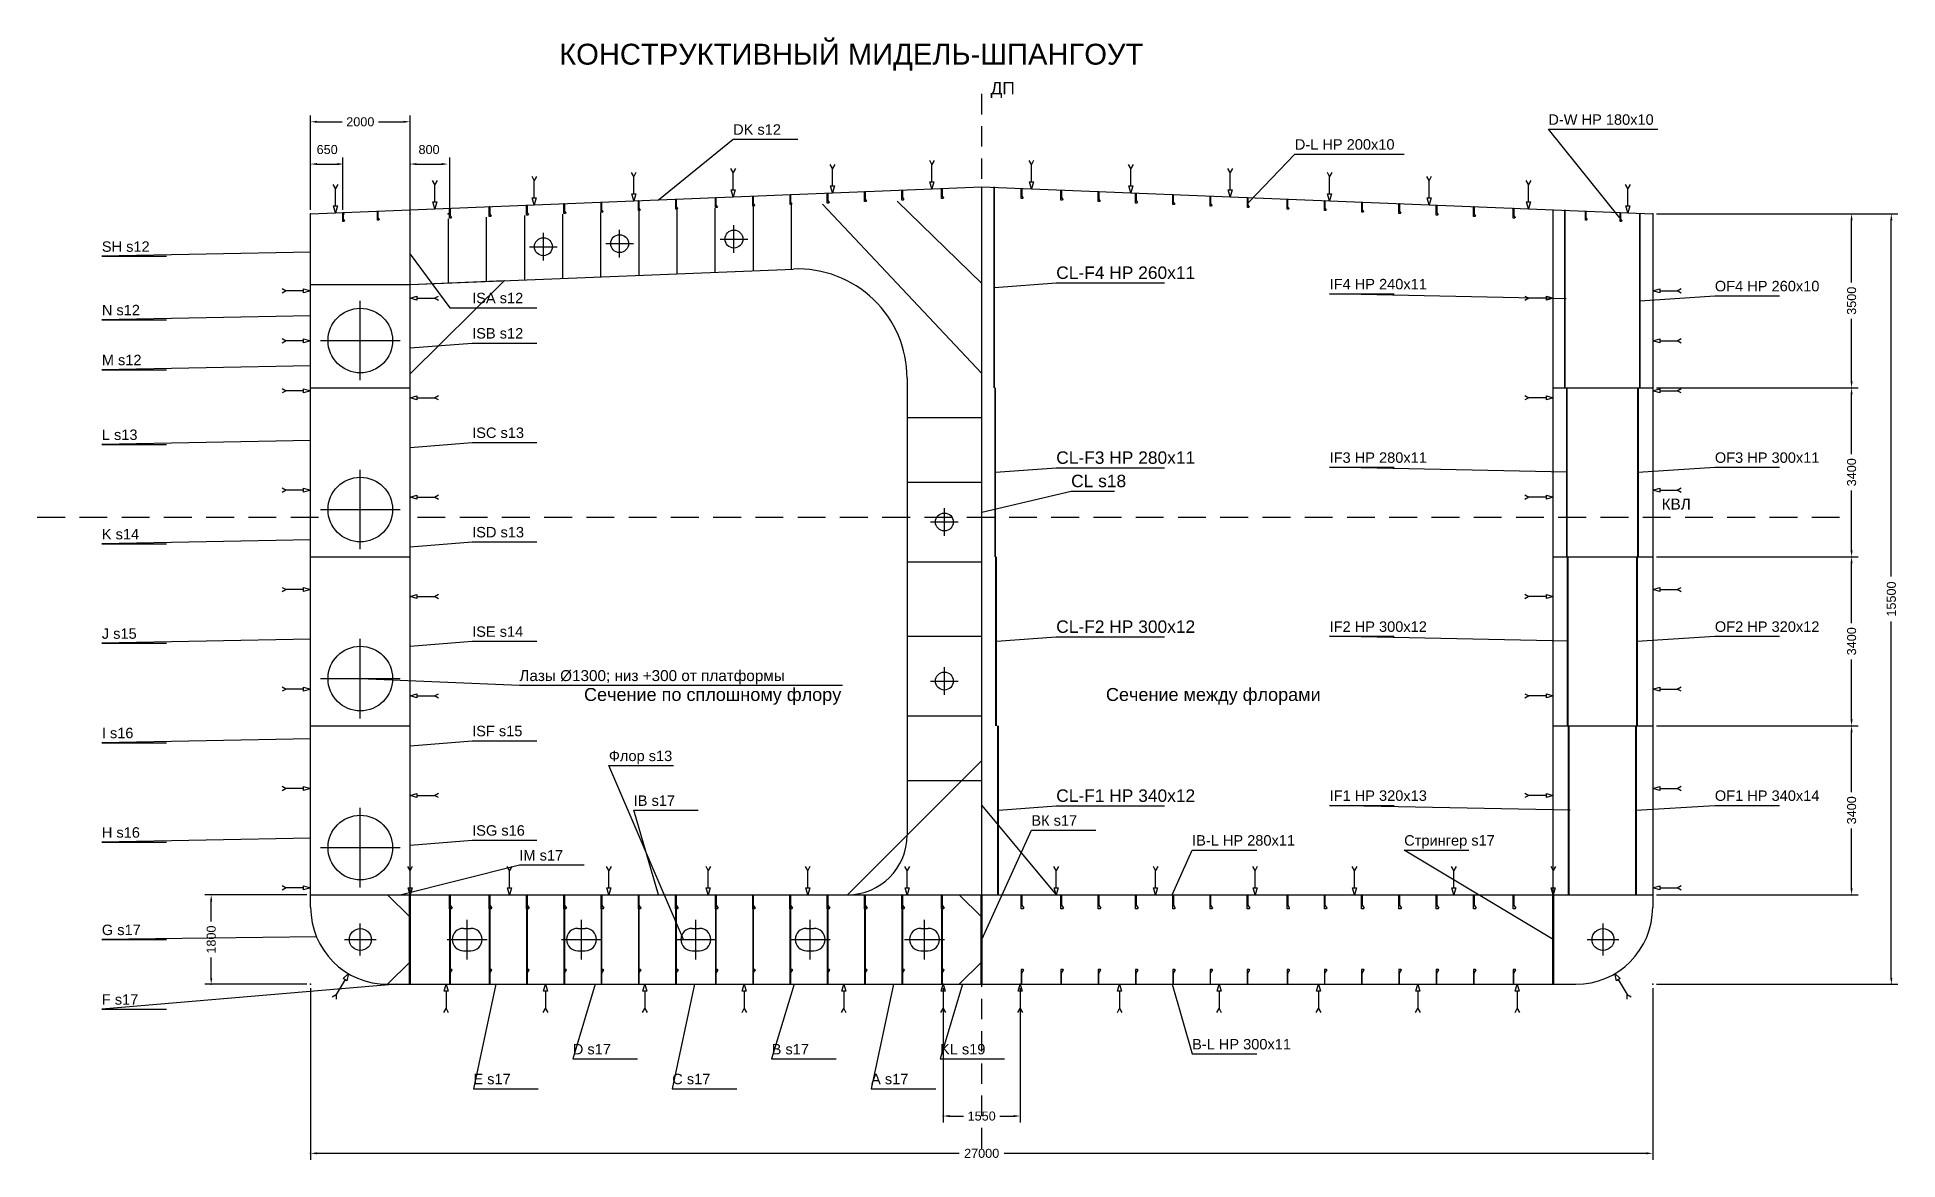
# Model space of a CAD drawing. Header units: millimetres. Extents: x -5500 to 159150, y -17410 to 188095.
# Drawn here: x -5500 to 31930, y -3530 to 19051 of the extents above; entities that cross this region are included whole.
import ezdxf
from ezdxf.enums import TextEntityAlignment as Align

# ---------------------------------------------------------------- set-up
doc = ezdxf.new("R2010")
doc.units = ezdxf.units.MM
for name, color, linetype in [('03_0', 7, 'Continuous'), ('03_CENTER', 30, 'Continuous'), ('03_CONTOUR', 4, 'Continuous'), ('03_Defpoints', 7, 'Continuous'), ('03_FRAME_DETAIL', 7, 'Continuous'), ('03_FRAME_LAYOUT', 4, 'Continuous'), ('03_MEMBER', 7, 'Continuous'), ('03_SEAM', 7, 'Continuous'), ('03_TEXT', 7, 'Continuous'), ('24_MEMBER', 4, 'Continuous'), ('24_TEXT', 7, 'Continuous')]:
    doc.layers.add(name, color=color, linetype=linetype)
doc.styles.add('RU', font='arial.ttf')

msp = doc.modelspace()

# ---------------------------------------------------------------- texts
at = {"layer": '03_0', "style": 'RU'}
for s, p in [('2000', (1000, 17350)), ('650', (333, 16792)), ('800', (2383, 16792)), ('1550', (13500, -2650)), ('27000', (13500, -3400))]:
    msp.add_text(s, height=182, dxfattribs=at).set_placement(p, align=Align.MIDDLE_CENTER)
for s, p in [('3500', (31000, 13750)), ('3400', (31000, 10300)), ('15500', (31800, 7750)), ('3400', (31000, 6900)), ('3400', (31000, 3500)), ('1800', (-2000, 900))]:
    msp.add_text(s, height=182, rotation=90, dxfattribs=at).set_placement(p, align=Align.MIDDLE_CENTER)
at = {"layer": '03_TEXT', "style": 'RU'}
for s, height, p in [('КОНСТРУКТИВНЫЙ МИДЕЛЬ-ШПАНГОУТ', 420, (5000, 18500)), ('ДП', 250, (13680, 17900)), ('DK s12', 210, (8500, 17090)), ('D-W HP 180x10', 210, (24900, 17290)), ('D-L HP 200x10', 210, (19800, 16790)), ('SH s12', 210, (-4200, 14735)), ('ISA s12', 210, (3250, 13700)), ('IF4 HP 240x11', 210, (20500, 13980)), ('OF4 HP 260x10', 210, (28250, 13940)), ('N s12', 210, (-4200, 13458)), ('ISB s12', 210, (3250, 12990)), ('M s12', 210, (-4200, 12453)), ('L s13', 210, (-4200, 10950)), ('ISC s13', 210, (3250, 10990)), ('IF3 HP 280x11', 210, (20500, 10490)), ('OF3 HP 300x11', 210, (28250, 10490)), ('КВЛ', 220, (27180, 9550)), ('K s14', 210, (-4200, 8950)), ('ISD s13', 210, (3250, 8990)), ('J s15', 210, (-4200, 6950)), ('ISE s14', 210, (3250, 6990)), ('IF2 HP 300x12', 210, (20500, 7090)), ('OF2 HP 320x12', 210, (28250, 7090)), ('Лазы %%c1300; низ +300 от платформы', 220, (4200, 6100)), ('Сечение по сплошному флору', 260, (5500, 5700)), ('Сечение между флорами', 260, (16000, 5700)), ('I s16', 210, (-4200, 4950)), ('ISF s15', 210, (3250, 4990)), ('Флор s13', 210, (6000, 4490)), ('IB s17', 210, (6500, 3590)), ('IF1 HP 320x13', 210, (20500, 3690)), ('OF1 HP 340x14', 210, (28250, 3690)), ('ВК s17', 210, (14500, 3190)), ('H s16', 210, (-4200, 2950)), ('ISG s16', 210, (3250, 2990)), ('IB-L HP 280x11', 210, (17733, 2790)), ('Стрингер s17', 210, (22000, 2790)), ('IM s17', 210, (4200, 2490)), ('G s17', 210, (-4200, 990)), ('F s17', 210, (-4200, -410)), ('B-L HP 300x11', 210, (17733, -1310)), ('D s17', 210, (5275, -1410)), ('B s17', 210, (9275, -1410)), ('KL s19', 210, (12662, -1410)), ('E s17', 210, (3275, -2010)), ('C s17', 210, (7275, -2010)), ('A s17', 210, (11275, -2010))]:
    msp.add_text(s, height=height, dxfattribs=at).set_placement(p)
at = {"layer": '24_TEXT', "style": 'RU'}
for s, p in [('CL-F4 HP 260x11', (15000, 14190)), ('CL-F3 HP 280x11', (15000, 10470)), ('CL s18', (15300, 10000)), ('CL-F2 HP 300x12', (15000, 7070)), ('CL-F1 HP 340x12', (15000, 3670))]:
    msp.add_text(s, height=250, dxfattribs=at).set_placement(p)

# ---------------------------------------------------------------- linework, layer by layer
at = {"color": 0, "linetype": 'ByBlock'}
for points in [[(130, 17329), (0, 17350), (130, 17371)], [(1870, 17371), (2000, 17350), (1870, 17329)], [(130, 16479), (0, 16500), (130, 16521)], [(537, 16521), (667, 16500), (537, 16479)], [(2130, 16479), (2000, 16500), (2130, 16521)], [(2637, 16521), (2767, 16500), (2637, 16479)], [(30979, 15370), (31000, 15500), (31021, 15370)], [(31779, 15370), (31800, 15500), (31821, 15370)], [(31021, 12130), (31000, 12000), (30979, 12130)], [(30979, 11870), (31000, 12000), (31021, 11870)], [(31021, 8730), (31000, 8600), (30979, 8730)], [(30979, 8470), (31000, 8600), (31021, 8470)], [(31021, 5330), (31000, 5200), (30979, 5330)], [(30979, 5070), (31000, 5200), (31021, 5070)], [(31021, 1930), (31000, 1800), (30979, 1930)], [(-2021, 1670), (-2000, 1800), (-1979, 1670)], [(-1979, 130), (-2000, 0), (-2021, 130)], [(31821, 130), (31800, 0), (31779, 130)], [(12855, -2671), (12725, -2650), (12855, -2629)], [(14145, -2629), (14275, -2650), (14145, -2671)], [(130, -3421), (0, -3400), (130, -3379)], [(26870, -3379), (27000, -3400), (26870, -3421)]]:
    msp.add_solid(points, dxfattribs=at)
at = {"layer": '03_0'}
for p, q in [((0, 15578), (0, 17480)), ((130, 17350), (636, 17350)), ((1364, 17350), (1870, 17350)), ((2000, 15578), (2000, 17480)), ((0, 15578), (0, 16630)), ((130, 16500), (537, 16500)), ((650, 15578), (650, 16630)), ((2000, 15578), (2000, 16630)), ((2130, 16500), (2637, 16500)), ((2800, 15578), (2800, 16630)), ((27078, 15500), (31930, 15500)), ((27078, 15500), (31130, 15500)), ((31000, 14114), (31000, 15370)), ((31800, 8205), (31800, 15370)), ((31000, 12130), (31000, 13386)), ((27078, 12000), (31130, 12000)), ((27078, 12000), (31130, 12000)), ((31000, 10664), (31000, 11870)), ((31000, 8730), (31000, 9936)), ((27078, 8600), (31130, 8600)), ((27078, 8600), (31130, 8600)), ((31000, 7264), (31000, 8470)), ((31800, 130), (31800, 7295)), ((31000, 5330), (31000, 6536)), ((27078, 5200), (31130, 5200)), ((27078, 5200), (31130, 5200)), ((31000, 3864), (31000, 5070)), ((31000, 1930), (31000, 3136)), ((-78, 1800), (-2130, 1800)), ((-2000, 1264), (-2000, 1670)), ((27078, 1800), (31130, 1800)), ((-2000, 130), (-2000, 536)), ((-78, 0), (-2130, 0)), ((27078, 0), (31930, 0)), ((0, -78), (0, -3530)), ((12725, -78), (12725, -2780)), ((14275, -78), (14275, -2780)), ((27000, -78), (27000, -3530)), ((12855, -2650), (13136, -2650)), ((13864, -2650), (14145, -2650)), ((130, -3400), (13045, -3400)), ((13955, -3400), (26870, -3400))]:
    msp.add_line(p, q, dxfattribs=at)
at = {"layer": '03_CENTER'}
for p, q in [((13500, 17500), (13500, 17910)), ((13500, 16850), (13500, 17260)), ((13500, 16200), (13500, 16610)), ((13500, 15550), (13500, 15960)), ((4683, 14557), (4683, 15117)), ((6217, 14619), (6217, 15179)), ((8237, 14991), (8797, 14991)), ((8517, 14711), (8517, 15271)), ((13500, 14900), (13500, 15310)), ((4403, 14837), (4963, 14837)), ((5937, 14899), (6497, 14899)), ((13500, 14250), (13500, 14660)), ((13500, 13600), (13500, 14010)), ((1000, 12150), (1000, 13750)), ((13500, 12950), (13500, 13360)), ((200, 12950), (1800, 12950)), ((13500, 12300), (13500, 12710)), ((13500, 11650), (13500, 12060)), ((13500, 11000), (13500, 11410)), ((13500, 10350), (13500, 10760)), ((1000, 8750), (1000, 10350)), ((13500, 9700), (13500, 10110)), ((-5500, 9400), (-4940, 9400)), ((-4650, 9400), (-4090, 9400)), ((-3800, 9400), (-3240, 9400)), ((-2950, 9400), (-2390, 9400)), ((-2100, 9400), (-1540, 9400)), ((-1250, 9400), (-690, 9400)), ((-400, 9400), (160, 9400)), ((200, 9550), (1800, 9550)), ((2150, 9400), (2710, 9400)), ((3000, 9400), (3560, 9400)), ((3850, 9400), (4410, 9400)), ((4700, 9400), (5260, 9400)), ((5550, 9400), (6110, 9400)), ((6400, 9400), (6960, 9400)), ((7250, 9400), (7810, 9400)), ((8100, 9400), (8660, 9400)), ((8950, 9400), (9510, 9400)), ((9800, 9400), (10360, 9400)), ((10650, 9400), (11210, 9400)), ((11500, 9400), (12060, 9400)), ((12350, 9400), (12910, 9400)), ((12750, 9020), (12750, 9580)), ((13200, 9400), (13760, 9400)), ((13500, 9050), (13500, 9460)), ((14050, 9400), (14610, 9400)), ((14900, 9400), (15460, 9400)), ((15750, 9400), (16310, 9400)), ((16600, 9400), (17160, 9400)), ((17450, 9400), (18010, 9400)), ((18300, 9400), (18860, 9400)), ((19150, 9400), (19710, 9400)), ((20000, 9400), (20560, 9400)), ((20850, 9400), (21410, 9400)), ((21700, 9400), (22260, 9400)), ((22550, 9400), (23110, 9400)), ((23400, 9400), (23960, 9400)), ((24250, 9400), (24810, 9400)), ((25100, 9400), (25660, 9400)), ((25950, 9400), (26510, 9400)), ((26800, 9400), (27360, 9400)), ((27650, 9400), (28210, 9400)), ((28500, 9400), (29060, 9400)), ((29350, 9400), (29910, 9400)), ((30200, 9400), (30760, 9400)), ((12470, 9300), (13030, 9300)), ((13500, 8400), (13500, 8810)), ((13500, 7750), (13500, 8160)), ((13500, 7100), (13500, 7510)), ((1000, 5350), (1000, 6950)), ((13500, 6450), (13500, 6860)), ((12750, 5820), (12750, 6380)), ((200, 6150), (1800, 6150)), ((12470, 6100), (13030, 6100)), ((13500, 5800), (13500, 6210)), ((13500, 5150), (13500, 5560)), ((13500, 4500), (13500, 4910)), ((13500, 3850), (13500, 4260)), ((1000, 1950), (1000, 3550)), ((13500, 3200), (13500, 3610)), ((200, 2750), (1800, 2750)), ((13500, 2550), (13500, 2960)), ((13500, 1900), (13500, 2310)), ((13500, 1250), (13500, 1660)), ((1000, 580), (1000, 1220)), ((3150, 500), (3150, 1300)), ((5450, 500), (5450, 1300)), ((7750, 500), (7750, 1300)), ((10050, 500), (10050, 1300)), ((12350, 500), (12350, 1300)), ((26000, 580), (26000, 1220)), ((680, 900), (1320, 900)), ((2750, 900), (3550, 900)), ((5050, 900), (5850, 900)), ((7350, 900), (8150, 900)), ((9650, 900), (10450, 900)), ((11950, 900), (12750, 900)), ((13500, 600), (13500, 1010)), ((25680, 900), (26320, 900)), ((13500, -50), (13500, 360)), ((13500, -700), (13500, -290)), ((13500, -1350), (13500, -940)), ((13500, -2000), (13500, -1590)), ((13500, -2650), (13500, -2240)), ((13500, -3300), (13500, -2890))]:
    msp.add_line(p, q, dxfattribs=at)
at = {"layer": '03_CONTOUR'}
for p, q in [((13500, 0), (13500, 16040)), ((2000, 0), (2000, 15580)), ((25000, 0), (25000, 15580)), ((0, 12000), (2000, 12000)), ((25000, 12000), (27000, 12000)), ((0, 8600), (2000, 8600)), ((25000, 8600), (27000, 8600)), ((0, 5200), (2000, 5200)), ((25000, 5200), (27000, 5200)), ((0, 1800), (27000, 1800)), ((1550, 0), (25450, 0))]:
    msp.add_line(p, q, dxfattribs=at)
msp.add_lwpolyline([(0, 1550), (0, 15500), (13500, 16040), (27000, 15500), (27000, 1550)], dxfattribs=at)
for centre, start, end in [((1550, 1550), 180, 270), ((25450, 1550), 270, 360)]:
    msp.add_arc(centre, 1550, start, end, dxfattribs=at)
at = {"layer": '03_Defpoints'}
for p in [(0, 17350), (0, 16500), (2000, 16500), (0, 15500), (0, 15500), (667, 15500), (2000, 15500), (2000, 15500), (2767, 15500), (27000, 15500), (27000, 15500), (27000, 12000), (27000, 12000), (31000, 12000), (27000, 8600), (27000, 8600), (31000, 8600), (27000, 5200), (27000, 5200), (31000, 5200), (0, 1800), (27000, 1800), (31000, 1800), (-2000, 0), (0, 0), (0, 0), (12725, 0), (14275, 0), (27000, 0), (27000, 0), (31800, 0), (12725, -2650), (0, -3400)]:
    msp.add_point(p, dxfattribs=at)
at = {"layer": '03_FRAME_DETAIL'}
for p, q in [((11800, 15752), (13500, 14100)), ((2767, 15401), (2767, 14111)), ((3533, 15431), (3533, 14141)), ((4300, 15462), (4300, 14172)), ((5067, 15493), (5067, 14203)), ((5833, 15523), (5833, 14233)), ((6600, 15554), (6600, 14264)), ((7367, 15585), (7367, 14295)), ((8133, 15615), (8133, 14325)), ((8900, 15646), (8900, 14356)), ((9667, 15677), (9667, 14387)), ((10300, 15692), (13500, 12290)), ((12000, 11400), (13500, 11400)), ((12000, 10100), (13500, 10100)), ((12000, 8500), (13500, 8500)), ((12000, 7000), (13500, 7000)), ((12000, 5400), (13500, 5400)), ((10800, 1800), (13500, 4500)), ((12000, 4100), (13500, 4100)), ((13500, 3600), (15000, 1800))]:
    msp.add_line(p, q, dxfattribs=at)
for centre in [(4683, 14837), (6217, 14899), (8517, 14991), (12750, 9300), (12750, 6100)]:
    msp.add_circle(centre, 180, dxfattribs=at)
at = {"layer": '03_FRAME_LAYOUT'}
for p, q in [((2000, 14080), (9712, 14388)), ((0, 14080), (2000, 14080)), ((12000, 12190), (12000, 3000))]:
    msp.add_line(p, q, dxfattribs=at)
msp.add_lwpolyline([(2000, 12280), (2000, 14080), (3900, 14156)], close=True, dxfattribs=at)
for centre, radius, start, end in [((9800, 12190), 2200, 0, 92.2906), ((10800, 3000), 1200, 270, 360)]:
    msp.add_arc(centre, radius, start, end, dxfattribs=at)
at = {"layer": '03_MEMBER'}
for p, q in [((25229, 12000), (25229, 15580)), ((25240, 12000), (25240, 15580)), ((26740, 12000), (26740, 15500)), ((26750, 12000), (26750, 15500)), ((25269, 8600), (25269, 12000)), ((25280, 8600), (25280, 12000)), ((26700, 8600), (26700, 12000)), ((26711, 8600), (26711, 12000)), ((25288, 5200), (25288, 8600)), ((25300, 5200), (25300, 8600)), ((26680, 5200), (26680, 8600)), ((26692, 5200), (26692, 8600)), ((25307, 1800), (25307, 5200)), ((25320, 1800), (25320, 5200)), ((26660, 1800), (26660, 5200)), ((26674, 1800), (26674, 5200)), ((1992, 0), (1992, 1800)), ((2008, 0), (2008, 1800)), ((2800, 0), (2800, 1800)), ((2812, 0), (2812, 1800)), ((3600, 0), (3600, 1800)), ((3612, 0), (3612, 1800)), ((4350, 0), (4350, 1800)), ((4362, 0), (4362, 1800)), ((5100, 0), (5100, 1800)), ((5112, 0), (5112, 1800)), ((5850, 0), (5850, 1800)), ((5862, 0), (5862, 1800)), ((6600, 0), (6600, 1800)), ((6612, 0), (6612, 1800)), ((7350, 0), (7350, 1800)), ((7362, 0), (7362, 1800)), ((8150, 0), (8150, 1800)), ((8162, 0), (8162, 1800)), ((8900, 0), (8900, 1800)), ((8912, 0), (8912, 1800)), ((9650, 0), (9650, 1800)), ((9662, 0), (9662, 1800)), ((10400, 0), (10400, 1800)), ((10412, 0), (10412, 1800)), ((11150, 0), (11150, 1800)), ((11162, 0), (11162, 1800)), ((11900, 0), (11900, 1800)), ((11912, 0), (11912, 1800)), ((12700, 0), (12700, 1800)), ((12712, 0), (12712, 1800)), ((13492, 0), (13492, 1800)), ((13508, 0), (13508, 1800)), ((24992, 0), (24992, 1800)), ((25008, 0), (25008, 1800)), ((3075, 1125), (3225, 1125)), ((5375, 1125), (5525, 1125)), ((7675, 1125), (7825, 1125)), ((9975, 1125), (10125, 1125)), ((12275, 1125), (12425, 1125)), ((3075, 675), (3225, 675)), ((5375, 675), (5525, 675)), ((7675, 675), (7825, 675)), ((9975, 675), (10125, 675)), ((12275, 675), (12425, 675))]:
    msp.add_line(p, q, dxfattribs=at)
for points in [[(5845, 15734), (5855, 15734), (5855, 15582), (5883, 15544), (5873, 15534), (5845, 15534)], [(6595, 15764), (6605, 15764), (6605, 15612), (6633, 15574), (6623, 15564), (6595, 15564)], [(7345, 15794), (7355, 15794), (7355, 15642), (7383, 15604), (7373, 15594), (7345, 15594)], [(8145, 15826), (8155, 15826), (8155, 15674), (8183, 15636), (8173, 15626), (8145, 15626)], [(8895, 15856), (8905, 15856), (8905, 15704), (8933, 15666), (8923, 15656), (8895, 15656)], [(9645, 15886), (9655, 15886), (9655, 15734), (9683, 15696), (9673, 15686), (9645, 15686)], [(10395, 15916), (10405, 15916), (10405, 15764), (10433, 15726), (10423, 15716), (10395, 15716)], [(11145, 15946), (11155, 15946), (11155, 15794), (11183, 15756), (11173, 15746), (11145, 15746)], [(11895, 15976), (11905, 15976), (11905, 15824), (11933, 15786), (11923, 15776), (11895, 15776)], [(12695, 16008), (12705, 16008), (12705, 15856), (12733, 15818), (12723, 15808), (12695, 15808)], [(14295, 16008), (14305, 16008), (14305, 15856), (14333, 15818), (14323, 15808), (14295, 15808)], [(15095, 15976), (15105, 15976), (15105, 15824), (15133, 15786), (15123, 15776), (15095, 15776)], [(15845, 15946), (15855, 15946), (15855, 15794), (15883, 15756), (15873, 15746), (15845, 15746)], [(16595, 15916), (16605, 15916), (16605, 15764), (16633, 15726), (16623, 15716), (16595, 15716)], [(17345, 15886), (17355, 15886), (17355, 15734), (17383, 15696), (17373, 15686), (17345, 15686)], [(18095, 15856), (18105, 15856), (18105, 15704), (18133, 15666), (18123, 15656), (18095, 15656)], [(18845, 15826), (18855, 15826), (18855, 15674), (18883, 15636), (18873, 15626), (18845, 15626)], [(19645, 15794), (19655, 15794), (19655, 15642), (19683, 15604), (19673, 15594), (19645, 15594)], [(20395, 15764), (20405, 15764), (20405, 15612), (20433, 15574), (20423, 15564), (20395, 15564)], [(21145, 15734), (21155, 15734), (21155, 15582), (21183, 15544), (21173, 15534), (21145, 15534)], [(645, 15526), (655, 15526), (655, 15389), (680, 15356), (670, 15346), (645, 15346)], [(1345, 15554), (1355, 15554), (1355, 15417), (1380, 15384), (1370, 15374), (1345, 15374)], [(2795, 15612), (2805, 15612), (2805, 15460), (2833, 15422), (2823, 15412), (2795, 15412)], [(3595, 15644), (3605, 15644), (3605, 15492), (3633, 15454), (3623, 15444), (3595, 15444)], [(4345, 15674), (4355, 15674), (4355, 15522), (4383, 15484), (4373, 15474), (4345, 15474)], [(5095, 15704), (5105, 15704), (5105, 15552), (5133, 15514), (5123, 15504), (5095, 15504)], [(21895, 15704), (21905, 15704), (21905, 15552), (21933, 15514), (21923, 15504), (21895, 15504)], [(22645, 15674), (22655, 15674), (22655, 15522), (22683, 15484), (22673, 15474), (22645, 15474)], [(23395, 15644), (23405, 15644), (23405, 15492), (23433, 15454), (23423, 15444), (23395, 15444)], [(24195, 15612), (24205, 15612), (24205, 15460), (24233, 15422), (24223, 15412), (24195, 15412)], [(25645, 15554), (25655, 15554), (25655, 15417), (25680, 15384), (25670, 15374), (25645, 15374)], [(26345, 15526), (26355, 15526), (26355, 15389), (26380, 15356), (26370, 15346), (26345, 15346)], [(2794, 1800), (2806, 1800), (2806, 1589), (2846, 1531), (2834, 1520), (2794, 1520)], [(3594, 1800), (3606, 1800), (3606, 1589), (3646, 1531), (3634, 1520), (3594, 1520)], [(4344, 1800), (4356, 1800), (4356, 1589), (4396, 1531), (4384, 1520), (4344, 1520)], [(5094, 1800), (5106, 1800), (5106, 1589), (5146, 1531), (5134, 1520), (5094, 1520)], [(5844, 1800), (5856, 1800), (5856, 1589), (5896, 1531), (5884, 1520), (5844, 1520)], [(6594, 1800), (6606, 1800), (6606, 1589), (6646, 1531), (6634, 1520), (6594, 1520)], [(7344, 1800), (7356, 1800), (7356, 1589), (7396, 1531), (7384, 1520), (7344, 1520)], [(8144, 1800), (8156, 1800), (8156, 1589), (8196, 1531), (8184, 1520), (8144, 1520)], [(8894, 1800), (8906, 1800), (8906, 1589), (8946, 1531), (8934, 1520), (8894, 1520)], [(9644, 1800), (9656, 1800), (9656, 1589), (9696, 1531), (9684, 1520), (9644, 1520)], [(10394, 1800), (10406, 1800), (10406, 1589), (10446, 1531), (10434, 1520), (10394, 1520)], [(11144, 1800), (11156, 1800), (11156, 1589), (11196, 1531), (11184, 1520), (11144, 1520)], [(11894, 1800), (11906, 1800), (11906, 1589), (11946, 1531), (11934, 1520), (11894, 1520)], [(12694, 1800), (12706, 1800), (12706, 1589), (12746, 1531), (12734, 1520), (12694, 1520)], [(14294, 1800), (14306, 1800), (14306, 1589), (14346, 1531), (14334, 1520), (14294, 1520)], [(15094, 1800), (15106, 1800), (15106, 1589), (15146, 1531), (15134, 1520), (15094, 1520)], [(15844, 1800), (15856, 1800), (15856, 1589), (15896, 1531), (15884, 1520), (15844, 1520)], [(16594, 1800), (16606, 1800), (16606, 1589), (16646, 1531), (16634, 1520), (16594, 1520)], [(17344, 1800), (17356, 1800), (17356, 1589), (17396, 1531), (17384, 1520), (17344, 1520)], [(18094, 1800), (18106, 1800), (18106, 1589), (18146, 1531), (18134, 1520), (18094, 1520)], [(18844, 1800), (18856, 1800), (18856, 1589), (18896, 1531), (18884, 1520), (18844, 1520)], [(19644, 1800), (19656, 1800), (19656, 1589), (19696, 1531), (19684, 1520), (19644, 1520)], [(20394, 1800), (20406, 1800), (20406, 1589), (20446, 1531), (20434, 1520), (20394, 1520)], [(21144, 1800), (21156, 1800), (21156, 1589), (21196, 1531), (21184, 1520), (21144, 1520)], [(21894, 1800), (21906, 1800), (21906, 1589), (21946, 1531), (21934, 1520), (21894, 1520)], [(22644, 1800), (22656, 1800), (22656, 1589), (22696, 1531), (22684, 1520), (22644, 1520)], [(23394, 1800), (23406, 1800), (23406, 1589), (23446, 1531), (23434, 1520), (23394, 1520)], [(24194, 1800), (24206, 1800), (24206, 1589), (24246, 1531), (24234, 1520), (24194, 1520)], [(2794, 0), (2806, 0), (2806, 226), (2848, 289), (2838, 300), (2794, 300)], [(3594, 0), (3606, 0), (3606, 226), (3648, 289), (3638, 300), (3594, 300)], [(4344, 0), (4356, 0), (4356, 226), (4398, 289), (4388, 300), (4344, 300)], [(5094, 0), (5106, 0), (5106, 226), (5148, 289), (5138, 300), (5094, 300)], [(5844, 0), (5856, 0), (5856, 226), (5898, 289), (5888, 300), (5844, 300)], [(6594, 0), (6606, 0), (6606, 226), (6648, 289), (6638, 300), (6594, 300)], [(7344, 0), (7356, 0), (7356, 226), (7398, 289), (7388, 300), (7344, 300)], [(8144, 0), (8156, 0), (8156, 226), (8198, 289), (8188, 300), (8144, 300)], [(8894, 0), (8906, 0), (8906, 226), (8948, 289), (8938, 300), (8894, 300)], [(9644, 0), (9656, 0), (9656, 226), (9698, 289), (9688, 300), (9644, 300)], [(10394, 0), (10406, 0), (10406, 226), (10448, 289), (10438, 300), (10394, 300)], [(11144, 0), (11156, 0), (11156, 226), (11198, 289), (11188, 300), (11144, 300)], [(11894, 0), (11906, 0), (11906, 226), (11948, 289), (11938, 300), (11894, 300)], [(12694, 0), (12706, 0), (12706, 226), (12748, 289), (12738, 300), (12694, 300)], [(14294, 0), (14306, 0), (14306, 226), (14348, 289), (14338, 300), (14294, 300)], [(15094, 0), (15106, 0), (15106, 226), (15148, 289), (15138, 300), (15094, 300)], [(15844, 0), (15856, 0), (15856, 226), (15898, 289), (15888, 300), (15844, 300)], [(16594, 0), (16606, 0), (16606, 226), (16648, 289), (16638, 300), (16594, 300)], [(17344, 0), (17356, 0), (17356, 226), (17398, 289), (17388, 300), (17344, 300)], [(18094, 0), (18106, 0), (18106, 226), (18148, 289), (18138, 300), (18094, 300)], [(18844, 0), (18856, 0), (18856, 226), (18898, 289), (18888, 300), (18844, 300)], [(19644, 0), (19656, 0), (19656, 226), (19698, 289), (19688, 300), (19644, 300)], [(20394, 0), (20406, 0), (20406, 226), (20448, 289), (20438, 300), (20394, 300)], [(21144, 0), (21156, 0), (21156, 226), (21198, 289), (21188, 300), (21144, 300)], [(21894, 0), (21906, 0), (21906, 226), (21948, 289), (21938, 300), (21894, 300)], [(22644, 0), (22656, 0), (22656, 226), (22698, 289), (22688, 300), (22644, 300)], [(23394, 0), (23406, 0), (23406, 226), (23448, 289), (23438, 300), (23394, 300)], [(24194, 0), (24206, 0), (24206, 226), (24248, 289), (24238, 300), (24194, 300)]]:
    msp.add_lwpolyline(points, close=True, dxfattribs=at)
for points in [[(2000, 1350), (1550, 1800)], [(13500, 1350), (13050, 1800)], [(2000, 450), (1550, 0)], [(13500, 450), (13050, 0)]]:
    msp.add_lwpolyline(points, dxfattribs=at)
for centre, radius in [((1000, 12950), 650), ((1000, 9550), 650), ((1000, 6150), 650), ((1000, 2750), 650), ((1000, 900), 220), ((26000, 900), 220)]:
    msp.add_circle(centre, radius, dxfattribs=at)
for centre, start, end in [((3075, 900), 90, 270), ((3225, 900), 270, 90), ((5375, 900), 90, 270), ((5525, 900), 270, 90), ((7675, 900), 90, 270), ((7825, 900), 270, 90), ((9975, 900), 90, 270), ((10125, 900), 270, 90), ((12275, 900), 90, 270), ((12425, 900), 270, 90)]:
    msp.add_arc(centre, 225, start, end, dxfattribs=at)
at = {"layer": '03_SEAM'}
for points in [[(7000, 15780), (8500, 17000), (9800, 17000)], [(26333, 15427), (24900, 17200), (27100, 17200)], [(10545, 16490), (10500, 16410), (10455, 16490)], [(12545, 16570), (12500, 16490), (12455, 16570)], [(12500, 16140), (12500, 16490)], [(14545, 16570), (14500, 16490), (14455, 16570)], [(14500, 16140), (14500, 16490)], [(16545, 16490), (16500, 16410), (16455, 16490)], [(18867, 15725), (19800, 16700), (22000, 16700)], [(2545, 16170), (2500, 16090), (2455, 16170)], [(4545, 16250), (4500, 16170), (4455, 16250)], [(4500, 15820), (4500, 16170)], [(6545, 16330), (6500, 16250), (6455, 16330)], [(6500, 15900), (6500, 16250)], [(8545, 16410), (8500, 16330), (8455, 16410)], [(8500, 15980), (8500, 16330)], [(10500, 16060), (10500, 16410)], [(16500, 16060), (16500, 16410)], [(18545, 16410), (18500, 16330), (18455, 16410)], [(18500, 15980), (18500, 16330)], [(20545, 16330), (20500, 16250), (20455, 16330)], [(20500, 15900), (20500, 16250)], [(22545, 16250), (22500, 16170), (22455, 16250)], [(22500, 15820), (22500, 16170)], [(24545, 16170), (24500, 16090), (24455, 16170)], [(545, 16090), (500, 16010), (455, 16090)], [(500, 15660), (500, 16010)], [(2500, 15740), (2500, 16090)], [(24500, 15740), (24500, 16090)], [(26545, 16090), (26500, 16010), (26455, 16090)], [(26500, 15660), (26500, 16010)], [(0, 14725), (-4200, 14645), (-2900, 14645)], [(2000, 14690), (2800, 13610), (4550, 13610)], [(-570, 13995), (-490, 13950), (-570, 13905)], [(-140, 13950), (-490, 13950)], [(25260, 13790), (20500, 13890), (21800, 13890)], [(26740, 13750), (28250, 13850), (29550, 13850)], [(27140, 13950), (27490, 13950)], [(27570, 13905), (27490, 13950), (27570, 13995)], [(2140, 13800), (2490, 13800)], [(2570, 13755), (2490, 13800), (2570, 13845)], [(24430, 13845), (24510, 13800), (24430, 13755)], [(24860, 13800), (24510, 13800)], [(0, 13448), (-4200, 13368), (-2900, 13368)], [(-570, 12990), (-490, 12945), (-570, 12900)], [(-140, 12945), (-490, 12945)], [(2000, 12800), (3250, 12900), (4550, 12900)], [(27140, 12945), (27490, 12945)], [(27570, 12900), (27490, 12945), (27570, 12990)], [(0, 12443), (-4200, 12363), (-2900, 12363)], [(-570, 11985), (-490, 11940), (-570, 11895)], [(27570, 11895), (27490, 11940), (27570, 11985)], [(-140, 11940), (-490, 11940)], [(2140, 11800), (2490, 11800)], [(2570, 11755), (2490, 11800), (2570, 11845)], [(24430, 11845), (24510, 11800), (24430, 11755)], [(24860, 11800), (24510, 11800)], [(27140, 11940), (27490, 11940)], [(0, 10940), (-4200, 10860), (-2900, 10860)], [(2000, 10800), (3250, 10900), (4550, 10900)], [(25280, 10300), (20500, 10400), (21800, 10400)], [(26700, 10300), (28250, 10400), (29550, 10400)], [(-570, 9985), (-490, 9940), (-570, 9895)], [(-140, 9940), (-490, 9940)], [(2140, 9800), (2490, 9800)], [(2570, 9755), (2490, 9800), (2570, 9845)], [(24430, 9845), (24510, 9800), (24430, 9755)], [(24860, 9800), (24510, 9800)], [(27140, 9940), (27490, 9940)], [(27570, 9895), (27490, 9940), (27570, 9985)], [(0, 8940), (-4200, 8860), (-2900, 8860)], [(2000, 8800), (3250, 8900), (4550, 8900)], [(-570, 7985), (-490, 7940), (-570, 7895)], [(-140, 7940), (-490, 7940)], [(27140, 7940), (27490, 7940)], [(27570, 7895), (27490, 7940), (27570, 7985)], [(2140, 7800), (2490, 7800)], [(2570, 7755), (2490, 7800), (2570, 7845)], [(24430, 7845), (24510, 7800), (24430, 7755)], [(24860, 7800), (24510, 7800)], [(0, 6940), (-4200, 6860), (-2900, 6860)], [(2000, 6800), (3250, 6900), (4550, 6900)], [(25300, 6900), (20500, 7000), (21800, 7000)], [(26680, 6900), (28250, 7000), (29550, 7000)], [(1000, 6150), (4200, 6020), (10700, 6020)], [(-570, 5985), (-490, 5940), (-570, 5895)], [(-140, 5940), (-490, 5940)], [(2140, 5800), (2490, 5800)], [(2570, 5755), (2490, 5800), (2570, 5845)], [(24430, 5845), (24510, 5800), (24430, 5755)], [(24860, 5800), (24510, 5800)], [(27140, 5940), (27490, 5940)], [(27570, 5895), (27490, 5940), (27570, 5985)], [(0, 4940), (-4200, 4860), (-2900, 4860)], [(2000, 4800), (3250, 4900), (4550, 4900)], [(7500, 900), (6000, 4400), (7300, 4400)], [(-570, 3985), (-490, 3940), (-570, 3895)], [(-140, 3940), (-490, 3940)], [(2140, 3800), (2490, 3800)], [(2570, 3755), (2490, 3800), (2570, 3845)], [(24430, 3845), (24510, 3800), (24430, 3755)], [(24860, 3800), (24510, 3800)], [(27140, 3940), (27490, 3940)], [(27570, 3895), (27490, 3940), (27570, 3985)], [(7000, 1800), (6500, 3500), (7800, 3500)], [(25340, 3500), (20500, 3600), (21800, 3600)], [(26660, 3500), (28250, 3600), (29550, 3600)], [(13500, 900), (14500, 3100), (15800, 3100)], [(0, 2940), (-4200, 2860), (-2900, 2860)], [(2000, 2800), (3250, 2900), (4550, 2900)], [(17333, 1800), (17733, 2700), (19033, 2700)], [(25000, 900), (22000, 2700), (23300, 2700)], [(1800, 1800), (4200, 2400), (5500, 2400)], [(2045, 2370), (2000, 2290), (1955, 2370)], [(2000, 1940), (2000, 2290)], [(4045, 2370), (4000, 2290), (3955, 2370)], [(4000, 1940), (4000, 2290)], [(6045, 2370), (6000, 2290), (5955, 2370)], [(6000, 1940), (6000, 2290)], [(8045, 2370), (8000, 2290), (7955, 2370)], [(8000, 1940), (8000, 2290)], [(10045, 2370), (10000, 2290), (9955, 2370)], [(10000, 1940), (10000, 2290)], [(12045, 2370), (12000, 2290), (11955, 2370)], [(12000, 1940), (12000, 2290)], [(15045, 2370), (15000, 2290), (14955, 2370)], [(15000, 1940), (15000, 2290)], [(17045, 2370), (17000, 2290), (16955, 2370)], [(17000, 1940), (17000, 2290)], [(19045, 2370), (19000, 2290), (18955, 2370)], [(19000, 1940), (19000, 2290)], [(21045, 2370), (21000, 2290), (20955, 2370)], [(21000, 1940), (21000, 2290)], [(23045, 2370), (23000, 2290), (22955, 2370)], [(23000, 1940), (23000, 2290)], [(25045, 2370), (25000, 2290), (24955, 2370)], [(25000, 1940), (25000, 2290)], [(-570, 1985), (-490, 1940), (-570, 1895)], [(-140, 1940), (-490, 1940)], [(27140, 1940), (27490, 1940)], [(27570, 1895), (27490, 1940), (27570, 1985)], [(118, 956), (-4200, 900), (-2900, 900)], [(1725, 0), (-4200, -500), (-2900, -500)], [(692, 94), (515, -208)], [(3725, 0), (3275, -2100), (4575, -2100)], [(5725, 0), (5275, -1500), (6575, -1500)], [(7725, 0), (7275, -2100), (8575, -2100)], [(9725, 0), (9275, -1500), (10575, -1500)], [(11725, 0), (11275, -2100), (12575, -2100)], [(13112, 0), (12662, -1500), (13962, -1500)], [(17333, 0), (17733, -1400), (19033, -1400)], [(26308, 94), (26485, -208)], [(435, -254), (515, -208), (513, -300)], [(2725, -140), (2725, -490)], [(4725, -140), (4725, -490)], [(6725, -140), (6725, -490)], [(8725, -140), (8725, -490)], [(10725, -140), (10725, -490)], [(12725, -140), (12725, -490)], [(14275, -140), (14275, -490)], [(16275, -140), (16275, -490)], [(18275, -140), (18275, -490)], [(20275, -140), (20275, -490)], [(22275, -140), (22275, -490)], [(24275, -140), (24275, -490)], [(26487, -300), (26485, -208), (26565, -254)], [(2680, -570), (2725, -490), (2770, -570)], [(4680, -570), (4725, -490), (4770, -570)], [(6680, -570), (6725, -490), (6770, -570)], [(8680, -570), (8725, -490), (8770, -570)], [(10680, -570), (10725, -490), (10770, -570)], [(12680, -570), (12725, -490), (12770, -570)], [(14230, -570), (14275, -490), (14320, -570)], [(16230, -570), (16275, -490), (16320, -570)], [(18230, -570), (18275, -490), (18320, -570)], [(20230, -570), (20275, -490), (20320, -570)], [(22230, -570), (22275, -490), (22320, -570)], [(24230, -570), (24275, -490), (24320, -570)]]:
    msp.add_lwpolyline(points, dxfattribs=at)
for points in [[(12500, 16000), (12460, 16140), (12540, 16140)], [(14500, 16000), (14460, 16140), (14540, 16140)], [(2500, 15600), (2460, 15740), (2540, 15740)], [(4500, 15680), (4460, 15820), (4540, 15820)], [(6500, 15760), (6460, 15900), (6540, 15900)], [(8500, 15840), (8460, 15980), (8540, 15980)], [(10500, 15920), (10460, 16060), (10540, 16060)], [(16500, 15920), (16460, 16060), (16540, 16060)], [(18500, 15840), (18460, 15980), (18540, 15980)], [(20500, 15760), (20460, 15900), (20540, 15900)], [(22500, 15680), (22460, 15820), (22540, 15820)], [(24500, 15600), (24460, 15740), (24540, 15740)], [(500, 15520), (460, 15660), (540, 15660)], [(26500, 15520), (26460, 15660), (26540, 15660)], [(0, 13950), (-140, 13910), (-140, 13990)], [(27000, 13950), (27140, 13990), (27140, 13910)], [(2000, 13800), (2140, 13840), (2140, 13760)], [(25000, 13800), (24860, 13760), (24860, 13840)], [(0, 12945), (-140, 12905), (-140, 12985)], [(27000, 12945), (27140, 12985), (27140, 12905)], [(0, 11940), (-140, 11900), (-140, 11980)], [(27000, 11940), (27140, 11980), (27140, 11900)], [(2000, 11800), (2140, 11840), (2140, 11760)], [(25000, 11800), (24860, 11760), (24860, 11840)], [(0, 9940), (-140, 9900), (-140, 9980)], [(2000, 9800), (2140, 9840), (2140, 9760)], [(25000, 9800), (24860, 9760), (24860, 9840)], [(27000, 9940), (27140, 9980), (27140, 9900)], [(0, 7940), (-140, 7900), (-140, 7980)], [(27000, 7940), (27140, 7980), (27140, 7900)], [(2000, 7800), (2140, 7840), (2140, 7760)], [(25000, 7800), (24860, 7760), (24860, 7840)], [(0, 5940), (-140, 5900), (-140, 5980)], [(2000, 5800), (2140, 5840), (2140, 5760)], [(25000, 5800), (24860, 5760), (24860, 5840)], [(27000, 5940), (27140, 5980), (27140, 5900)], [(0, 3940), (-140, 3900), (-140, 3980)], [(2000, 3800), (2140, 3840), (2140, 3760)], [(25000, 3800), (24860, 3760), (24860, 3840)], [(27000, 3940), (27140, 3980), (27140, 3900)], [(0, 1940), (-140, 1900), (-140, 1980)], [(2000, 1800), (1960, 1940), (2040, 1940)], [(4000, 1800), (3960, 1940), (4040, 1940)], [(6000, 1800), (5960, 1940), (6040, 1940)], [(8000, 1800), (7960, 1940), (8040, 1940)], [(10000, 1800), (9960, 1940), (10040, 1940)], [(12000, 1800), (11960, 1940), (12040, 1940)], [(15000, 1800), (14960, 1940), (15040, 1940)], [(17000, 1800), (16960, 1940), (17040, 1940)], [(19000, 1800), (18960, 1940), (19040, 1940)], [(21000, 1800), (20960, 1940), (21040, 1940)], [(23000, 1800), (22960, 1940), (23040, 1940)], [(25000, 1800), (24960, 1940), (25040, 1940)], [(27000, 1940), (27140, 1980), (27140, 1900)], [(763, 214), (727, 73), (658, 114)], [(2725, 0), (2765, -140), (2685, -140)], [(4725, 0), (4765, -140), (4685, -140)], [(6725, 0), (6765, -140), (6685, -140)], [(8725, 0), (8765, -140), (8685, -140)], [(10725, 0), (10765, -140), (10685, -140)], [(12725, 0), (12765, -140), (12685, -140)], [(14275, 0), (14315, -140), (14235, -140)], [(16275, 0), (16315, -140), (16235, -140)], [(18275, 0), (18315, -140), (18235, -140)], [(20275, 0), (20315, -140), (20235, -140)], [(22275, 0), (22315, -140), (22235, -140)], [(24275, 0), (24315, -140), (24235, -140)], [(26237, 214), (26342, 114), (26273, 73)]]:
    msp.add_lwpolyline(points, close=True, dxfattribs=at)
at = {"layer": '24_MEMBER'}
for p, q in [((13749, 12000), (13749, 16040)), ((13760, 12000), (13760, 16040)), ((13769, 8600), (13769, 12000)), ((13780, 8600), (13780, 12000)), ((13788, 5200), (13788, 8600)), ((13800, 5200), (13800, 8600)), ((13828, 1800), (13828, 5200)), ((13840, 1800), (13840, 5200))]:
    msp.add_line(p, q, dxfattribs=at)
at = {"layer": '24_TEXT'}
for points in [[(13760, 14020), (15000, 14110), (17175, 14110)], [(13780, 10300), (15000, 10390), (17175, 10390)], [(13500, 9500), (15300, 9920), (16170, 9920)], [(13800, 6900), (15000, 6990), (17175, 6990)], [(13840, 3500), (15000, 3590), (17175, 3590)]]:
    msp.add_lwpolyline(points, dxfattribs=at)

msp.set_redraw_order([(e.dxf.handle, doc.entitydb.next_handle()) for e in msp.query("TEXT MTEXT ATTDEF DIMENSION ARC_DIMENSION")])  # texts and dimensions are drawn at this point

doc.saveas('drawing.dxf')
